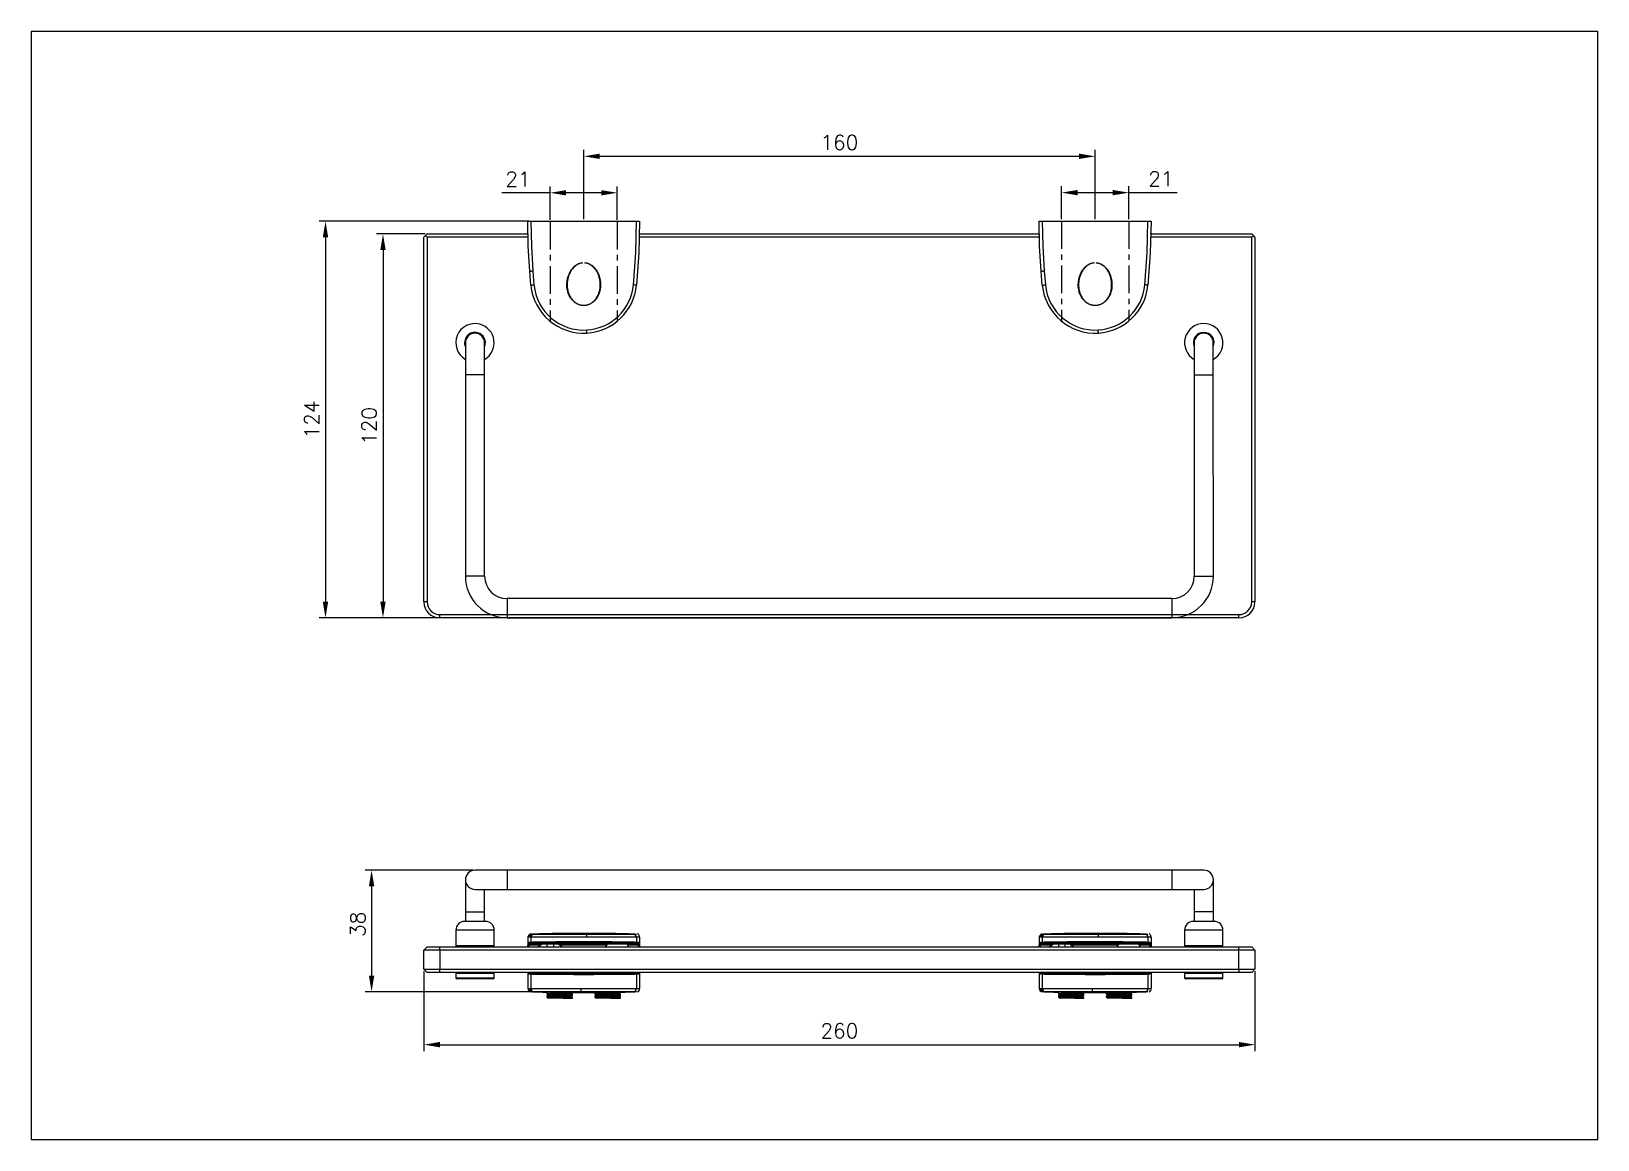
# Model space of a CAD drawing. Extents: x -108 to 382, y -50 to 296.
import ezdxf

# ---------------------------------------------------------------- set-up
doc = ezdxf.new("R2010")
doc.units = 0
doc.header["$LTSCALE"] = 23.1
doc.header["$MEASUREMENT"] = 0
doc.linetypes.add('CENTER', pattern=[0.6, 0.375, -0.075, 0.075, -0.075])
doc.layers.get('0').update_dxf_attribs({"linetype": 'CONTINUOUS'})
doc.layers.get('Defpoints').update_dxf_attribs({"linetype": 'CONTINUOUS'})
doc.styles.get("Standard").update_dxf_attribs({"font": 'txt.shx', "bigfont": 'whgtxt.shx'})
doc.dimstyles.get("Standard").update_dxf_attribs({"dimtxt": 2.5, "dimasz": 0.18, "dimexe": 0.18, "dimexo": 0.0625, "dimgap": 0.09, "dimtad": 0, "dimtih": 1, "dimtoh": 1, "dimdec": 4, "dimzin": 0, "dimdsep": 46, "dimtxsty": 'Standard', "dimcen": 0.09, "dimadec": 0, "dimazin": 0, "dimtp": 0.001, "dimtm": 0.001, "dimtfac": 1, "dimtdec": 4, "dimtofl": 0, "dimtmove": 0, "dimatfit": 0, "dimfxl": 0, "dimtolj": 1, "dimtzin": 0, "dimarcsym": 0})

msp = doc.modelspace()

# ---------------------------------------------------------------- blocks, each defined once
blk = doc.blocks.new('*D23')
at = {"color": 2, "lineweight": -2, "transparency": 16777216}
for p, q in [((54.33, 245.77), (39.19, 245.77)), ((54.33, 237.34), (54.33, 247.77)), ((70.33, 245.77), (59.33, 245.77)), ((75.33, 237.34), (75.33, 247.77))]:
    blk.add_line(p, q, dxfattribs=at)
at = {"color": 2, "transparency": 16777216}
for points in [[(59.33, 246.6), (59.33, 244.94), (54.33, 245.77)], [(70.33, 246.6), (70.33, 244.94), (75.33, 245.77)]]:
    blk.add_solid(points, dxfattribs=at)
at = {"layer": 'Defpoints', "color": 0, "transparency": 16777216}
for p in [(75.33, 245.77), (54.33, 236.74), (75.33, 236.74)]:
    blk.add_point(p, dxfattribs=at)
at = {"color": 2, "transparency": 16777216, "insert": (44.26, 250.07), "char_height": 4.6, "attachment_point": 5}
blk.add_mtext('\\A1;21', dxfattribs=at)
blk = doc.blocks.new('*D24')
at = {"color": 2, "lineweight": -2, "transparency": 16777216}
for p, q in [((14.83, 2.39), (14.83, -22.56)), ((274.83, 2.39), (274.83, -22.56)), ((19.83, -20.56), (269.83, -20.56))]:
    blk.add_line(p, q, dxfattribs=at)
at = {"color": 2, "transparency": 16777216}
for points in [[(19.83, -19.72), (19.83, -21.39), (14.83, -20.56)], [(269.83, -19.72), (269.83, -21.39), (274.83, -20.56)]]:
    blk.add_solid(points, dxfattribs=at)
at = {"layer": 'Defpoints', "color": 0, "transparency": 16777216}
for p in [(14.83, 2.99), (274.83, 2.99), (274.83, -20.56)]:
    blk.add_point(p, dxfattribs=at)
at = {"color": 2, "transparency": 16777216, "insert": (144.83, -16.26), "char_height": 4.6, "attachment_point": 5}
blk.add_mtext('\\A1;260', dxfattribs=at)
blk = doc.blocks.new('*D25')
at = {"color": 2, "lineweight": -2, "transparency": 16777216}
for p, q in [((47.7, 236.89), (-17.96, 236.89)), ((-15.96, 231.89), (-15.96, 117.89)), ((24.23, 112.89), (-17.96, 112.89))]:
    blk.add_line(p, q, dxfattribs=at)
at = {"color": 2, "transparency": 16777216}
for points in [[(-16.8, 231.89), (-15.13, 231.89), (-15.96, 236.89)], [(-16.8, 117.89), (-15.13, 117.89), (-15.96, 112.89)]]:
    blk.add_solid(points, dxfattribs=at)
at = {"layer": 'Defpoints', "color": 0, "transparency": 16777216}
for p in [(48.3, 236.89), (-15.96, 112.89), (24.83, 112.89)]:
    blk.add_point(p, dxfattribs=at)
at = {"color": 2, "transparency": 16777216, "insert": (-20.26, 174.89), "char_height": 4.6, "attachment_point": 5, "rotation": 90}
blk.add_mtext('\\A1;124', dxfattribs=at)
blk = doc.blocks.new('*D26')
at = {"color": 2, "lineweight": -2, "transparency": 16777216}
for p, q in [((15.23, 232.89), (0.03, 232.89)), ((2.03, 227.89), (2.03, 117.89)), ((24.23, 112.89), (0.03, 112.89))]:
    blk.add_line(p, q, dxfattribs=at)
at = {"color": 2, "transparency": 16777216}
for points in [[(1.19, 227.89), (2.86, 227.89), (2.03, 232.89)], [(1.19, 117.89), (2.86, 117.89), (2.03, 112.89)]]:
    blk.add_solid(points, dxfattribs=at)
at = {"layer": 'Defpoints', "color": 0, "transparency": 16777216}
for p in [(15.83, 232.89), (2.03, 112.89), (24.83, 112.89)]:
    blk.add_point(p, dxfattribs=at)
at = {"color": 2, "transparency": 16777216, "insert": (-2.27, 172.89), "char_height": 4.6, "attachment_point": 5, "rotation": 90}
blk.add_mtext('\\A1;120', dxfattribs=at)
blk = doc.blocks.new('*D27')
at = {"color": 2, "lineweight": -2, "transparency": 16777216}
for p, q in [((30.23, 33.99), (-3.55, 33.99)), ((-1.55, 28.99), (-1.55, 0.97)), ((47.85, -4.03), (-3.55, -4.03))]:
    blk.add_line(p, q, dxfattribs=at)
at = {"color": 2, "transparency": 16777216}
for points in [[(-2.38, 28.99), (-0.71, 28.99), (-1.55, 33.99)], [(-2.38, 0.97), (-0.71, 0.97), (-1.55, -4.03)]]:
    blk.add_solid(points, dxfattribs=at)
at = {"layer": 'Defpoints', "color": 0, "transparency": 16777216}
for p in [(30.83, 33.99), (-1.55, -4.03), (48.45, -4.03)]:
    blk.add_point(p, dxfattribs=at)
at = {"color": 2, "transparency": 16777216, "insert": (-5.85, 17.07), "char_height": 4.6, "attachment_point": 5, "rotation": 90}
blk.add_mtext('\\A1;38', dxfattribs=at)
blk = doc.blocks.new('*D28')
at = {"color": 2, "lineweight": -2, "transparency": 16777216}
for p, q in [((214.33, 237.49), (214.33, 247.82)), ((219.33, 245.82), (230.33, 245.82)), ((235.33, 237.49), (235.33, 247.82)), ((235.33, 245.82), (250.46, 245.82))]:
    blk.add_line(p, q, dxfattribs=at)
at = {"color": 2, "transparency": 16777216}
for points in [[(219.33, 246.65), (219.33, 244.98), (214.33, 245.82)], [(230.33, 246.65), (230.33, 244.98), (235.33, 245.82)]]:
    blk.add_solid(points, dxfattribs=at)
at = {"layer": 'Defpoints', "color": 0, "transparency": 16777216}
for p in [(235.33, 245.82), (214.33, 236.89), (235.33, 236.89)]:
    blk.add_point(p, dxfattribs=at)
at = {"color": 2, "transparency": 16777216, "insert": (245.39, 250.12), "char_height": 4.6, "attachment_point": 5}
blk.add_mtext('\\A1;21', dxfattribs=at)
blk = doc.blocks.new('*D29')
at = {"color": 2, "lineweight": -2, "transparency": 16777216}
for p, q in [((64.83, 237.49), (64.83, 259.18)), ((69.83, 257.18), (219.83, 257.18)), ((224.83, 237.49), (224.83, 259.18))]:
    blk.add_line(p, q, dxfattribs=at)
at = {"color": 2, "transparency": 16777216}
for points in [[(69.83, 258.01), (69.83, 256.35), (64.83, 257.18)], [(219.83, 258.01), (219.83, 256.35), (224.83, 257.18)]]:
    blk.add_solid(points, dxfattribs=at)
at = {"layer": 'Defpoints', "color": 0, "transparency": 16777216}
for p in [(224.83, 257.18), (64.83, 236.89), (224.83, 236.89)]:
    blk.add_point(p, dxfattribs=at)
at = {"color": 2, "transparency": 16777216, "insert": (144.83, 261.48), "char_height": 4.6, "attachment_point": 5}
blk.add_mtext('\\A1;160', dxfattribs=at)
blk = doc.blocks.new('A$C799D01EE')
at = {"color": 7, "linetype": 'Continuous', "lineweight": 15}
for points, knots in [([(12.97, 0.36), (13.01, 0.75), (13.1, 1.12), (13.31, 1.66), (13.39, 1.84), (13.58, 2.18), (13.68, 2.34), (14.02, 2.81), (14.28, 3.1), (14.85, 3.62), (15.16, 3.85), (15.81, 4.26), (16.16, 4.44), (16.87, 4.74), (17.23, 4.86), (17.97, 5.06), (18.35, 5.14), (19.12, 5.24), (19.5, 5.27), (20.27, 5.27), (20.65, 5.25), (21.42, 5.14), (21.8, 5.06), (22.53, 4.84), (22.89, 4.7), (23.59, 4.36), (23.92, 4.16), (24.38, 3.82), (24.53, 3.7), (24.82, 3.44), (24.96, 3.31), (25.36, 2.88), (25.58, 2.57), (25.87, 2.07), (25.96, 1.89), (26.11, 1.53), (26.17, 1.35), (26.27, 0.98), (26.31, 0.79), (26.37, 0.41), (26.38, 0.21), (26.38, -0.37), (26.33, -0.75), (26.13, -1.5), (25.99, -1.86), (25.7, -2.37), (25.6, -2.53), (25.37, -2.85), (25.25, -3), (24.86, -3.42), (24.57, -3.69), (23.94, -4.15), (23.61, -4.35), (22.92, -4.69), (22.56, -4.83), (21.82, -5.05), (21.44, -5.14), (20.67, -5.25), (20.29, -5.27), (19.52, -5.27), (19.13, -5.24), (18.36, -5.14), (17.98, -5.06), (17.24, -4.87), (16.88, -4.74), (16.17, -4.44), (15.83, -4.27), (15.17, -3.86), (14.86, -3.63), (14.29, -3.11), (14.02, -2.82), (13.57, -2.19), (13.38, -1.85), (13.1, -1.12), (13.01, -0.75), (12.97, -0.36)], [0, 0, 0, 0, 0.03125, 0.03125, 0.046875, 0.046875, 0.0625, 0.0625, 0.09375, 0.09375, 0.125, 0.125, 0.15625, 0.15625, 0.1875, 0.1875, 0.21875, 0.21875, 0.25, 0.25, 0.28125, 0.28125, 0.3125, 0.3125, 0.34375, 0.34375, 0.375, 0.375, 0.390625, 0.390625, 0.40625, 0.40625, 0.4375, 0.4375, 0.453125, 0.453125, 0.46875, 0.46875, 0.484375, 0.484375, 0.5, 0.5, 0.53125, 0.53125, 0.5625, 0.5625, 0.578125, 0.578125, 0.59375, 0.59375, 0.625, 0.625, 0.65625, 0.65625, 0.6875, 0.6875, 0.71875, 0.71875, 0.75, 0.75, 0.78125, 0.78125, 0.8125, 0.8125, 0.84375, 0.84375, 0.875, 0.875, 0.90625, 0.90625, 0.9375, 0.9375, 0.96875, 0.96875, 1, 1, 1, 1]), ([(13.04, -0.35), (13.08, -0.74), (13.17, -1.11), (13.45, -1.82), (13.64, -2.16), (14.09, -2.77), (14.35, -3.06), (14.91, -3.57), (15.22, -3.79), (15.87, -4.19), (16.21, -4.37), (16.91, -4.66), (17.27, -4.78), (18, -4.97), (18.38, -5.05), (19.13, -5.15), (19.51, -5.17), (20.27, -5.18), (20.65, -5.15), (21.41, -5.05), (21.78, -4.97), (22.51, -4.75), (22.87, -4.61), (23.55, -4.28), (23.88, -4.08), (24.5, -3.63), (24.79, -3.37), (25.17, -2.95), (25.29, -2.81), (25.52, -2.5), (25.62, -2.34), (25.91, -1.84), (26.05, -1.49), (26.25, -0.74), (26.3, -0.37), (26.3, 0.2), (26.29, 0.4), (26.24, 0.78), (26.2, 0.96), (26.04, 1.51), (25.89, 1.87), (25.51, 2.53), (25.28, 2.83), (24.89, 3.26), (24.76, 3.39), (24.47, 3.64), (24.32, 3.76), (23.86, 4.09), (23.53, 4.29), (22.84, 4.62), (22.49, 4.76), (21.76, 4.97), (21.39, 5.05), (20.64, 5.16), (20.26, 5.18), (19.5, 5.17), (19.12, 5.15), (18.37, 5.05), (17.99, 4.97), (17.26, 4.78), (16.9, 4.65), (16.2, 4.36), (15.86, 4.19), (15.21, 3.79), (14.91, 3.56), (14.34, 3.05), (14.08, 2.77), (13.75, 2.31), (13.64, 2.15), (13.46, 1.81), (13.38, 1.64), (13.17, 1.1), (13.08, 0.74), (13.04, 0.35)], [0, 0, 0, 0, 0.03125, 0.03125, 0.0625, 0.0625, 0.09375, 0.09375, 0.125, 0.125, 0.15625, 0.15625, 0.1875, 0.1875, 0.21875, 0.21875, 0.25, 0.25, 0.28125, 0.28125, 0.3125, 0.3125, 0.34375, 0.34375, 0.375, 0.375, 0.40625, 0.40625, 0.421875, 0.421875, 0.4375, 0.4375, 0.46875, 0.46875, 0.5, 0.5, 0.515625, 0.515625, 0.53125, 0.53125, 0.5625, 0.5625, 0.59375, 0.59375, 0.609375, 0.609375, 0.625, 0.625, 0.65625, 0.65625, 0.6875, 0.6875, 0.71875, 0.71875, 0.75, 0.75, 0.78125, 0.78125, 0.8125, 0.8125, 0.84375, 0.84375, 0.875, 0.875, 0.90625, 0.90625, 0.9375, 0.9375, 0.953125, 0.953125, 0.96875, 0.96875, 1, 1, 1, 1])]:
    blk.add_open_spline(points, degree=3, knots=knots, dxfattribs=at)

# ---------------------------------------------------------------- dimensions: what is measured, and where the dimension line sits
for base, p1, p2, override, picture, middle in [((224.825, 257.181), (64.825, 236.889), (224.825, 236.889), {"dimscale": 2, "dimtxt": 2.3, "dimasz": 2.5, "dimexe": 1, "dimexo": 0.3, "dimgap": 1, "dimtad": 1, "dimtih": 0, "dimtoh": 0, "dimdec": 0, "dimcen": 0, "dimclrd": 2, "dimclre": 2, "dimclrt": 2, "dimtp": 0.1, "dimtm": 0, "dimtfac": 0.5, "dimtdec": 2, "dimatfit": 3}, '*D29', (144.825, 261.481)), ((274.825, -20.556), (14.825, 2.994), (274.825, 2.994), {"dimscale": 2, "dimtxt": 2.3, "dimasz": 2.5, "dimexe": 1, "dimexo": 0.3, "dimgap": 1, "dimtad": 1, "dimtih": 0, "dimtoh": 0, "dimdec": 2, "dimlfac": 1, "dimzin": 8, "dimcen": 0, "dimclrd": 2, "dimclre": 2, "dimclrt": 2, "dimtp": 0.1, "dimtm": 0, "dimtfac": 0.5, "dimtdec": 2, "dimtofl": 1, "dimatfit": 3}, '*D24', (144.825, -16.256))]:
    dim = msp.add_linear_dim(base=base, p1=p1, p2=p2, dimstyle='Standard', override=override)
    dim.commit()
    dim.dimension.update_dxf_attribs({"geometry": picture, "text_midpoint": middle})
for base, p1, p2, picture, middle in [((75.325, 245.768), (54.325, 236.739), (75.325, 236.739), '*D23', (44.259, 245.768)), ((235.325, 245.817), (214.325, 236.889), (235.325, 236.889), '*D28', (245.392, 245.817))]:
    dim = msp.add_linear_dim(base=base, p1=p1, p2=p2, dimstyle='Standard', override={"dimscale": 2, "dimtxt": 2.3, "dimasz": 2.5, "dimexe": 1, "dimexo": 0.3, "dimgap": 1, "dimtad": 1, "dimtih": 0, "dimtoh": 0, "dimdec": 2, "dimlfac": 1, "dimzin": 8, "dimcen": 0, "dimclrd": 2, "dimclre": 2, "dimclrt": 2, "dimtp": 0.1, "dimtm": 0, "dimtfac": 0.5, "dimtdec": 2, "dimtofl": 1, "dimatfit": 3})
    dim.commit()
    dim.dimension.update_dxf_attribs({"geometry": picture, "text_midpoint": middle, "dimtype": 160})
for base, p1, picture, middle in [((-15.962, 112.889), (48.298, 236.889), '*D25', (-20.262, 174.889)), ((2.026, 112.889), (15.825, 232.889), '*D26', (-2.274, 172.889))]:
    dim = msp.add_linear_dim(base=base, p1=p1, p2=(24.825, 112.889), angle=90, dimstyle='Standard', override={"dimscale": 2, "dimtxt": 2.3, "dimasz": 2.5, "dimexe": 1, "dimexo": 0.3, "dimgap": 1, "dimtad": 1, "dimtih": 0, "dimtoh": 0, "dimdec": 2, "dimlfac": 1, "dimzin": 8, "dimcen": 0, "dimclrd": 2, "dimclre": 2, "dimclrt": 2, "dimtp": 0.1, "dimtm": 0, "dimtfac": 0.5, "dimtdec": 2, "dimtofl": 1, "dimatfit": 3})
    dim.commit()
    dim.dimension.update_dxf_attribs({"geometry": picture, "text_midpoint": middle})
dim = msp.add_linear_dim(base=(-1.547, -4.034), p1=(30.825, 33.994), p2=(48.445, -4.034), angle=90, dimstyle='Standard', override={"dimscale": 2, "dimtxt": 2.3, "dimasz": 2.5, "dimexe": 1, "dimexo": 0.3, "dimgap": 1, "dimtad": 1, "dimtih": 0, "dimtoh": 0, "dimdec": 1, "dimlfac": 1, "dimzin": 8, "dimcen": 0, "dimclrd": 2, "dimclre": 2, "dimclrt": 2, "dimtp": 0.1, "dimtm": 0, "dimtfac": 0.5, "dimtdec": 2, "dimatfit": 3})
dim.commit()
dim.dimension.update_dxf_attribs({"geometry": '*D27', "text_midpoint": (-1.547, 17.071), "dimtype": 160})

# ---------------------------------------------------------------- linework, layer by layer
at = {"color": 7, "linetype": 'Continuous', "lineweight": 15}
for p, q in [((47.325, 236.889), (48.298, 236.889)), ((81.353, 236.889), (82.325, 236.889)), ((207.325, 236.889), (208.298, 236.889)), ((241.353, 236.889), (242.325, 236.889)), ((15.325, 232.389), (14.825, 231.889)), ((14.825, 117.889), (14.825, 231.889)), ((15.825, 232.889), (15.325, 232.389)), ((15.825, 232.889), (47.401, 232.889)), ((82.23, 232.889), (207.401, 232.889)), ((242.23, 232.889), (273.825, 232.889)), ((274.325, 232.389), (273.825, 232.889)), ((274.825, 231.889), (274.325, 232.389)), ((274.825, 231.889), (274.825, 117.889)), ((48.296, 216.889), (47.916, 221.281)), ((208.296, 216.889), (207.916, 221.281)), ((27.802, 198.889), (27.802, 188.889)), ((33.802, 188.889), (33.802, 198.889)), ((255.802, 198.889), (255.802, 188.889)), ((261.802, 188.889), (261.802, 198.889)), ((27.802, 188.889), (27.825, 125.889)), ((33.825, 125.889), (33.802, 188.889)), ((255.802, 188.889), (255.825, 125.889)), ((261.825, 125.889), (261.802, 188.889)), ((248.825, 118.889), (40.825, 118.889)), ((269.825, 112.889), (19.825, 112.889)), ((40.825, 112.889), (248.825, 112.889)), ((27.825, 30.994), (27.825, 20.994)), ((40.825, 33.994), (30.825, 33.994)), ((248.825, 33.994), (40.825, 33.994)), ((258.825, 33.994), (248.825, 33.994)), ((261.825, 20.994), (261.825, 30.994)), ((30.825, 27.994), (40.825, 27.994)), ((33.825, 20.994), (33.825, 27.994)), ((40.825, 27.994), (248.825, 27.994)), ((248.825, 27.994), (258.825, 27.994)), ((255.825, 27.994), (255.825, 20.994)), ((27.825, 20.994), (27.825, 17.994)), ((30.825, 20.994), (33.825, 20.994)), ((33.825, 17.994), (33.825, 20.994)), ((255.825, 20.994), (255.825, 17.994)), ((261.825, 17.994), (261.825, 20.994)), ((24.825, 15.244), (24.825, 10.494)), ((34.075, 17.994), (27.575, 17.994)), ((36.825, 10.494), (36.825, 15.244)), ((252.825, 15.244), (252.825, 10.494)), ((262.075, 17.994), (255.575, 17.994)), ((264.825, 10.494), (264.825, 15.244)), ((15.825, 9.994), (14.825, 8.994)), ((15.825, 9.994), (19.825, 9.994)), ((19.825, 9.994), (269.825, 9.994)), ((47.325, 13.022), (47.325, 9.994)), ((47.659, 10.498), (47.659, 9.994)), ((47.674, 10.998), (51.778, 10.998)), ((48.885, 14.022), (49.042, 14.022)), ((53.325, 10.996), (55.325, 10.996)), ((56.873, 10.998), (71.765, 10.998)), ((78.886, 10.998), (81.977, 10.998)), ((80.388, 14.022), (80.573, 14.022)), ((81.992, 9.994), (81.992, 10.498)), ((82.325, 13.022), (82.325, 9.994)), ((207.325, 13.022), (207.325, 9.994)), ((207.659, 10.498), (207.659, 9.994)), ((207.674, 10.998), (211.778, 10.998)), ((208.885, 14.022), (209.042, 14.022)), ((209.042, 14.022), (209.263, 14.022)), ((213.325, 10.996), (215.325, 10.996)), ((216.873, 10.998), (231.765, 10.998)), ((238.886, 10.998), (241.977, 10.998)), ((240.388, 14.022), (240.573, 14.022)), ((241.992, 9.994), (241.992, 10.498)), ((242.325, 13.022), (242.325, 9.994)), ((269.825, 9.994), (273.825, 9.994)), ((274.825, 8.994), (273.825, 9.994)), ((14.825, 2.994), (14.825, 8.994)), ((274.825, 8.994), (274.825, 2.994)), ((15.825, 1.994), (14.825, 2.994)), ((19.825, 1.994), (15.825, 1.994)), ((269.825, 1.994), (19.825, 1.994)), ((24.825, 1.694), (24.825, 0.294)), ((36.825, 0.294), (36.825, 1.694)), ((47.325, 1.994), (47.325, -3.034)), ((51.778, 1.989), (47.674, 1.989)), ((82.325, 1.994), (82.325, -3.034)), ((207.325, 1.994), (207.325, -3.034)), ((242.325, 1.994), (242.325, -3.034)), ((252.825, 1.694), (252.825, 0.294)), ((264.825, 0.294), (264.825, 1.694)), ((273.825, 1.994), (269.825, 1.994)), ((274.825, 2.994), (273.825, 1.994)), ((36.525, -0.006), (25.125, -0.006)), ((49.044, -4.034), (48.885, -4.034)), ((49.263, -4.035), (49.044, -4.034)), ((80.027, -4.049), (80.07, -4.049)), ((80.572, -4.035), (80.388, -4.035)), ((209.044, -4.034), (208.885, -4.034)), ((209.263, -4.035), (209.044, -4.034)), ((240.572, -4.035), (240.388, -4.035)), ((264.525, -0.006), (253.125, -0.006))]:
    msp.add_line(p, q, dxfattribs=at)
at = {"color": 1, "linetype": 'CENTER'}
for p, q in [((54.325, 236.739), (54.325, 205.63)), ((75.325, 236.739), (75.325, 205.63)), ((214.325, 236.889), (214.325, 205.78)), ((235.325, 236.889), (235.325, 205.78))]:
    msp.add_line(p, q, dxfattribs=at)
at = {"color": 2, "linetype": 'Continuous', "lineweight": 15}
for p, q in [((15.825, 231.889), (15.325, 232.389)), ((47.42, 231.889), (15.825, 231.889)), ((15.825, 231.889), (15.825, 117.889)), ((207.42, 231.889), (82.206, 231.889)), ((273.825, 231.889), (242.206, 231.889)), ((273.825, 231.889), (274.325, 232.389)), ((273.825, 117.889), (273.825, 231.889)), ((48.885, 221.354), (49.263, 216.983)), ((208.885, 221.354), (209.263, 216.983)), ((33.802, 188.889), (27.802, 188.889)), ((255.802, 188.889), (261.802, 188.889)), ((33.825, 125.889), (27.825, 125.889)), ((255.825, 125.889), (261.825, 125.889)), ((15.825, 117.889), (14.825, 117.889)), ((40.825, 118.889), (40.825, 112.889)), ((248.825, 118.889), (248.825, 112.889)), ((274.825, 117.889), (273.825, 117.889)), ((19.825, 113.889), (269.825, 113.889)), ((19.825, 112.889), (19.825, 113.889)), ((269.825, 112.889), (269.825, 113.889)), ((40.825, 33.994), (40.825, 27.994)), ((248.825, 33.994), (248.825, 27.994)), ((27.825, 20.994), (30.825, 20.994)), ((258.825, 20.994), (255.825, 20.994)), ((261.825, 20.994), (258.825, 20.994)), ((36.825, 15.244), (24.825, 15.244)), ((264.825, 15.244), (252.825, 15.244)), ((19.825, 8.994), (19.825, 9.994)), ((24.825, 10.494), (36.825, 10.494)), ((47.659, 10.498), (47.359, 10.498)), ((47.359, 9.994), (47.359, 10.498)), ((51.272, 10.498), (47.659, 10.498)), ((48.296, 13.023), (47.916, 13.022)), ((48.296, 13.023), (48.296, 11.433)), ((49.042, 14.022), (49.263, 14.022)), ((53.325, 10.849), (53.325, 10.996)), ((55.325, 10.849), (53.325, 10.849)), ((53.325, 10.849), (53.325, 9.994)), ((55.325, 10.849), (55.325, 10.996)), ((55.325, 10.849), (55.325, 9.994)), ((71.975, 10.498), (57.379, 10.498)), ((81.992, 10.498), (78.676, 10.498)), ((81.355, 13.023), (81.355, 11.433)), ((82.292, 10.498), (81.992, 10.498)), ((82.292, 10.498), (82.292, 9.994)), ((207.659, 10.498), (207.359, 10.498)), ((207.359, 9.994), (207.359, 10.498)), ((211.272, 10.498), (207.659, 10.498)), ((208.296, 13.023), (207.916, 13.022)), ((208.296, 13.023), (208.296, 11.433)), ((213.325, 10.849), (213.325, 10.996)), ((215.325, 10.849), (213.325, 10.849)), ((213.325, 10.849), (213.325, 9.994)), ((215.325, 10.849), (215.325, 10.996)), ((215.325, 10.849), (215.325, 9.994)), ((231.975, 10.498), (217.379, 10.498)), ((241.992, 10.498), (238.676, 10.498)), ((241.355, 13.023), (241.355, 11.433)), ((242.292, 10.498), (241.992, 10.498)), ((242.292, 10.498), (242.292, 9.994)), ((252.825, 10.494), (264.825, 10.494)), ((269.825, 8.994), (269.825, 9.994)), ((19.825, 8.994), (14.825, 8.994)), ((269.825, 8.994), (19.825, 8.994)), ((19.825, 8.994), (19.825, 2.994)), ((269.825, 2.994), (269.825, 8.994)), ((274.825, 8.994), (269.825, 8.994)), ((14.825, 2.994), (19.825, 2.994)), ((19.825, 1.994), (19.825, 2.994)), ((19.825, 2.994), (269.825, 2.994)), ((30.825, 1.694), (24.825, 1.694)), ((24.825, 0.294), (36.825, 0.294)), ((36.825, 1.694), (30.825, 1.694)), ((48.296, 1.554), (48.296, -3.035)), ((53.325, 1.992), (53.325, 1.994)), ((53.825, 1.992), (53.325, 1.992)), ((53.825, 1.994), (53.825, 1.811)), ((60.825, 1.811), (60.825, 1.994)), ((68.825, 1.989), (60.825, 1.989)), ((68.825, 1.994), (68.825, 1.811)), ((75.825, 1.811), (75.825, 1.994)), ((81.977, 1.989), (78.886, 1.989)), ((81.355, 1.554), (81.355, -3.035)), ((211.778, 1.989), (207.674, 1.989)), ((208.296, 1.554), (208.296, -3.035)), ((213.325, 1.992), (213.325, 1.994)), ((213.825, 1.992), (213.325, 1.992)), ((213.825, 1.994), (213.825, 1.811)), ((220.825, 1.811), (220.825, 1.994)), ((228.825, 1.989), (220.825, 1.989)), ((228.825, 1.994), (228.825, 1.811)), ((235.825, 1.811), (235.825, 1.994)), ((241.977, 1.989), (238.886, 1.989)), ((241.355, 1.554), (241.355, -3.035)), ((258.825, 1.694), (252.825, 1.694)), ((252.825, 0.294), (264.825, 0.294)), ((264.825, 1.694), (258.825, 1.694)), ((269.825, 2.994), (269.825, 1.994)), ((269.825, 2.994), (274.825, 2.994)), ((47.916, -3.035), (48.296, -3.035)), ((48.852, -4.048), (48.932, -4.044)), ((49.044, -4.034), (49.582, -4.047)), ((49.582, -4.049), (49.624, -4.049)), ((53.407, -4.136), (50.353, -4.086)), ((52.277, -4.114), (53.017, -4.131)), ((53.017, -4.131), (53.738, -4.144)), ((53.325, -4.299), (53.325, -4.713)), ((61.325, -5.213), (61.325, -4.799)), ((67.451, -4.248), (62.204, -4.237)), ((67.44, -4.251), (68.346, -4.245)), ((68.325, -4.299), (68.325, -4.713)), ((76.325, -5.213), (76.325, -4.799)), ((79.298, -4.086), (76.849, -4.121)), ((80.07, -4.046), (80.844, -4.028)), ((207.916, -3.035), (208.296, -3.035)), ((208.852, -4.048), (208.932, -4.044)), ((209.044, -4.034), (209.582, -4.047)), ((209.582, -4.049), (209.624, -4.049)), ((213.336, -4.135), (210.353, -4.086)), ((212.277, -4.114), (213.017, -4.131)), ((213.017, -4.131), (213.336, -4.137)), ((213.325, -4.299), (213.325, -4.713)), ((221.325, -5.213), (221.325, -4.799)), ((227.451, -4.248), (222.204, -4.237)), ((227.44, -4.251), (228.346, -4.245)), ((228.325, -4.299), (228.325, -4.713)), ((236.325, -5.213), (236.325, -4.799)), ((239.298, -4.086), (236.849, -4.121)), ((240.027, -4.049), (240.07, -4.049)), ((240.07, -4.046), (240.844, -4.028)), ((53.325, -5.299), (53.325, -5.713)), ((58.35, -6.006), (53.823, -6.006)), ((58.35, -6.006), (61.325, -6.006)), ((61.325, -6.006), (61.325, -5.799)), ((68.325, -5.299), (68.325, -5.713)), ((73.35, -6.006), (68.823, -6.006)), ((73.35, -6.006), (76.325, -6.006)), ((76.325, -6.006), (76.325, -5.799)), ((213.325, -5.299), (213.325, -5.713)), ((218.35, -6.006), (213.823, -6.006)), ((218.35, -6.006), (221.325, -6.006)), ((221.325, -6.006), (221.325, -5.799)), ((228.325, -5.299), (228.325, -5.713)), ((233.35, -6.006), (228.823, -6.006)), ((233.35, -6.006), (236.325, -6.006)), ((236.325, -6.006), (236.325, -5.799))]:
    msp.add_line(p, q, dxfattribs=at)
msp.add_lwpolyline([(-107.996, -50.256), (382.054, -50.256), (382.054, 296.244), (-107.996, 296.244)], close=True)
at = {"color": 7, "linetype": 'Continuous', "lineweight": 15, "flags": 128}
for points in [[(47.916, 221.281), (47.473, 229.079), (47.325, 236.889)], [(82.325, 236.889), (82.089, 226.999), (81.355, 216.889)], [(207.916, 221.281), (207.473, 229.079), (207.325, 236.889)], [(242.325, 236.889), (242.089, 226.999), (241.355, 216.889)], [(47.364, 232.889), (47.361, 233.066), (47.359, 233.166), (47.359, 233.184)], [(207.364, 232.889), (207.361, 233.066), (207.359, 233.166), (207.359, 233.184)], [(48.298, 14.021), (48.445, 14.021), (48.885, 14.022)], [(51.714, 10.829), (51.736, 10.935), (51.764, 10.991), (51.777, 10.998), (51.778, 10.998)], [(51.778, 10.998), (51.784, 10.998), (53.325, 10.996)], [(55.325, 10.996), (56.498, 10.997), (56.873, 10.998)], [(56.937, 10.829), (56.914, 10.935), (56.887, 10.991), (56.874, 10.998), (56.873, 10.998)], [(71.765, 10.998), (72.02, 10.948), (72.082, 10.902), (72.12, 10.833), (72.124, 10.765), (72.104, 10.691), (72.044, 10.584), (71.975, 10.498)], [(78.676, 10.498), (78.584, 10.619), (78.539, 10.714), (78.525, 10.789), (78.539, 10.856), (78.585, 10.917), (78.694, 10.973), (78.886, 10.998)], [(80.923, 14.022), (81.117, 14.021), (81.353, 14.021)], [(208.298, 14.021), (208.445, 14.021), (208.885, 14.022)], [(211.714, 10.829), (211.736, 10.935), (211.764, 10.991), (211.777, 10.998), (211.778, 10.998)], [(211.778, 10.998), (211.784, 10.998), (213.325, 10.996)], [(215.325, 10.996), (216.498, 10.997), (216.873, 10.998)], [(216.937, 10.829), (216.914, 10.935), (216.887, 10.991), (216.874, 10.998), (216.873, 10.998)], [(231.765, 10.998), (232.02, 10.948), (232.082, 10.902), (232.12, 10.833), (232.124, 10.765), (232.104, 10.691), (232.044, 10.584), (231.975, 10.498)], [(238.676, 10.498), (238.584, 10.619), (238.539, 10.714), (238.525, 10.789), (238.539, 10.856), (238.585, 10.917), (238.694, 10.973), (238.886, 10.998)], [(240.923, 14.022), (241.117, 14.021), (241.353, 14.021)], [(48.885, -4.034), (48.445, -4.034), (48.298, -4.034)], [(63.939, -4.038), (62.755, -4.038), (60.182, -4.038), (57.741, -4.038), (55.501, -4.038), (53.525, -4.037), (51.872, -4.037), (50.585, -4.036), (49.721, -4.035), (49.263, -4.035)], [(80.388, -4.035), (80.067, -4.035), (79.264, -4.036), (78.053, -4.037), (76.464, -4.037), (74.547, -4.038), (72.352, -4.038), (69.944, -4.038), (66.27, -4.038), (65.338, -4.037), (64.405, -4.037), (63.939, -4.038)], [(81.353, -4.034), (81.117, -4.034), (80.922, -4.034)], [(208.885, -4.034), (208.445, -4.034), (208.298, -4.034)], [(223.939, -4.038), (222.755, -4.038), (220.182, -4.038), (217.741, -4.038), (215.501, -4.038), (213.525, -4.037), (211.872, -4.037), (210.585, -4.036), (209.721, -4.035), (209.263, -4.035)], [(240.388, -4.035), (240.067, -4.035), (239.264, -4.036), (238.053, -4.037), (236.464, -4.037), (234.547, -4.038), (232.352, -4.038), (229.944, -4.038), (226.27, -4.038), (225.338, -4.037), (224.405, -4.037), (223.939, -4.038)], [(241.353, -4.034), (241.117, -4.034), (240.922, -4.034)]]:
    msp.add_lwpolyline(points, dxfattribs=at)
at = {"color": 2, "linetype": 'Continuous', "lineweight": 15, "flags": 128}
for points in [[(48.298, 236.889), (48.445, 229.116), (48.885, 221.354)], [(80.388, 216.983), (81.117, 227.045), (81.353, 236.889)], [(208.298, 236.889), (208.445, 229.116), (208.885, 221.354)], [(240.388, 216.983), (241.117, 227.045), (241.353, 236.889)], [(47.916, 221.281), (47.934, 221.282), (47.989, 221.286), (48.078, 221.293), (48.198, 221.302), (48.345, 221.313), (48.512, 221.326), (48.695, 221.34), (48.885, 221.354)], [(207.916, 221.281), (207.934, 221.282), (207.989, 221.286), (208.078, 221.293), (208.198, 221.302), (208.345, 221.313), (208.512, 221.326), (208.695, 221.34), (208.885, 221.354)], [(48.296, 216.889), (48.314, 216.891), (48.369, 216.896), (48.458, 216.905), (48.577, 216.917), (48.723, 216.931), (48.891, 216.947), (49.073, 216.965), (49.263, 216.983)], [(81.355, 216.889), (81.337, 216.891), (81.282, 216.896), (81.193, 216.905), (81.074, 216.917), (80.928, 216.931), (80.76, 216.947), (80.578, 216.965), (80.388, 216.983)], [(208.296, 216.889), (208.314, 216.891), (208.369, 216.896), (208.458, 216.905), (208.577, 216.917), (208.723, 216.931), (208.891, 216.947), (209.073, 216.965), (209.263, 216.983)], [(241.355, 216.889), (241.337, 216.891), (241.282, 216.896), (241.193, 216.905), (241.074, 216.917), (240.928, 216.931), (240.76, 216.947), (240.578, 216.965), (240.388, 216.983)], [(65.853, 201.921), (65.852, 201.939), (65.849, 201.994), (65.843, 202.083), (65.836, 202.203), (65.827, 202.349), (65.816, 202.516), (65.805, 202.698), (65.793, 202.888)], [(225.853, 201.921), (225.852, 201.939), (225.849, 201.994), (225.843, 202.083), (225.836, 202.203), (225.827, 202.349), (225.816, 202.516), (225.805, 202.698), (225.793, 202.888)], [(47.916, 13.022), (47.473, 13.022), (47.325, 13.022)], [(65.853, 13.026), (65.04, 13.026), (64.635, 13.026), (64.229, 13.026), (62.627, 13.026), (59.895, 13.026), (57.302, 13.026), (54.924, 13.026), (52.825, 13.026), (51.069, 13.025), (49.701, 13.024), (48.784, 13.023), (48.296, 13.023)], [(49.263, 14.022), (49.721, 14.023), (50.585, 14.024), (51.872, 14.024), (53.525, 14.025), (55.501, 14.025), (57.741, 14.026), (60.182, 14.025), (62.755, 14.025), (64.264, 14.025), (64.646, 14.025), (65.028, 14.025), (65.793, 14.025)], [(65.793, 14.025), (66.732, 14.025), (70.416, 14.026), (72.788, 14.026), (74.935, 14.025), (76.793, 14.025), (78.314, 14.024), (79.449, 14.024), (80.171, 14.023), (80.388, 14.022)], [(81.355, 13.023), (81.124, 13.023), (80.356, 13.024), (79.15, 13.025), (77.535, 13.025), (75.561, 13.026), (73.281, 13.026), (70.762, 13.026), (66.85, 13.026), (65.853, 13.026)], [(82.325, 13.022), (82.089, 13.022), (81.355, 13.023)], [(207.916, 13.022), (207.473, 13.022), (207.325, 13.022)], [(225.853, 13.026), (225.04, 13.026), (224.635, 13.026), (224.229, 13.026), (222.627, 13.026), (219.895, 13.026), (217.302, 13.026), (214.924, 13.026), (212.825, 13.026), (211.069, 13.025), (209.701, 13.024), (208.784, 13.023), (208.296, 13.023)], [(209.263, 14.022), (209.721, 14.023), (210.585, 14.024), (211.872, 14.024), (213.525, 14.025), (215.501, 14.025), (217.741, 14.026), (220.182, 14.025), (222.755, 14.025), (224.264, 14.025), (224.646, 14.025), (225.028, 14.025), (225.793, 14.025)], [(225.793, 14.025), (226.732, 14.025), (230.416, 14.026), (232.788, 14.026), (234.935, 14.025), (236.793, 14.025), (238.314, 14.024), (239.449, 14.024), (240.171, 14.023), (240.388, 14.022)], [(241.355, 13.023), (241.124, 13.023), (240.356, 13.024), (239.15, 13.025), (237.535, 13.025), (235.561, 13.026), (233.281, 13.026), (230.762, 13.026), (226.85, 13.026), (225.853, 13.026)], [(242.325, 13.022), (242.089, 13.022), (241.355, 13.023)], [(53.325, 1.992), (51.784, 1.99), (51.778, 1.989)], [(213.325, 1.992), (211.784, 1.99), (211.778, 1.989)], [(47.325, -3.034), (47.473, -3.034), (47.916, -3.035)], [(48.296, -3.035), (48.784, -3.036), (49.701, -3.037), (51.069, -3.037), (52.825, -3.038), (54.924, -3.038), (57.302, -3.039), (59.895, -3.038), (62.627, -3.038), (63.884, -3.038)], [(49.624, -4.049), (49.753, -4.052), (50.037, -4.059), (50.443, -4.069), (50.925, -4.081), (51.427, -4.093), (51.894, -4.105), (52.277, -4.114)], [(53.676, -4.092), (53.588, -4.142), (53.334, -4.289)], [(53.334, -4.723), (53.588, -4.87), (53.823, -5.006)], [(58.876, -4.125), (58.346, -4.113), (57.994, -4.101), (57.784, -4.088), (57.738, -4.075), (57.859, -4.065), (58.135, -4.058), (58.536, -4.054), (58.624, -4.054)], [(58.624, -4.054), (60.786, -4.054), (63.04, -4.054), (64.183, -4.054), (65.33, -4.054), (66.473, -4.054), (68.799, -4.054), (71.027, -4.054)], [(62.211, -4.19), (60.506, -4.154), (58.876, -4.125)], [(60.809, -4.517), (61.063, -4.37), (61.317, -4.223)], [(61.317, -4.789), (61.063, -4.642), (60.828, -4.506)], [(63.526, -4.255), (66.182, -4.255), (67.699, -4.246)], [(63.884, -3.038), (64.379, -3.038), (65.37, -3.038), (66.359, -3.038), (70.261, -3.038), (72.818, -3.039), (75.149, -3.038), (77.186, -3.038), (78.873, -3.037), (80.16, -3.036), (81.014, -3.036), (81.355, -3.035)], [(70.775, -4.125), (68.767, -4.162), (67.44, -4.19)], [(68.334, -4.723), (68.588, -4.87), (68.823, -5.006)], [(71.027, -4.054), (71.503, -4.057), (71.786, -4.065), (71.912, -4.075), (71.869, -4.088), (71.661, -4.101), (71.315, -4.113), (70.867, -4.123), (70.775, -4.125)], [(75.809, -4.517), (76.063, -4.37), (76.317, -4.223)], [(76.317, -4.789), (76.063, -4.642), (75.828, -4.506)], [(77.374, -4.114), (77.754, -4.105), (78.223, -4.093), (78.726, -4.081), (79.206, -4.069), (79.61, -4.059), (79.894, -4.052), (80.027, -4.049)], [(81.355, -3.035), (82.089, -3.034), (82.325, -3.034)], [(207.325, -3.034), (207.473, -3.034), (207.916, -3.035)], [(208.296, -3.035), (208.784, -3.036), (209.701, -3.037), (211.069, -3.037), (212.825, -3.038), (214.924, -3.038), (217.302, -3.039), (219.895, -3.038), (222.627, -3.038), (223.884, -3.038)], [(209.624, -4.049), (209.753, -4.052), (210.037, -4.059), (210.443, -4.069), (210.925, -4.081), (211.427, -4.093), (211.894, -4.105), (212.277, -4.114)], [(213.676, -4.092), (213.588, -4.142), (213.334, -4.289)], [(213.334, -4.723), (213.588, -4.87), (213.823, -5.006)], [(218.876, -4.125), (218.346, -4.113), (217.994, -4.101), (217.784, -4.088), (217.738, -4.075), (217.859, -4.065), (218.135, -4.058), (218.536, -4.054), (218.624, -4.054)], [(218.624, -4.054), (220.786, -4.054), (223.04, -4.054), (224.183, -4.054), (225.33, -4.054), (226.473, -4.054), (228.799, -4.054), (231.027, -4.054)], [(222.211, -4.19), (220.506, -4.154), (218.876, -4.125)], [(220.809, -4.517), (221.063, -4.37), (221.317, -4.223)], [(221.317, -4.789), (221.063, -4.642), (220.828, -4.506)], [(223.526, -4.255), (226.182, -4.255), (227.699, -4.246)], [(223.884, -3.038), (224.379, -3.038), (225.37, -3.038), (226.36, -3.038), (230.261, -3.038), (232.818, -3.039), (235.149, -3.038), (237.186, -3.038), (238.873, -3.037), (240.16, -3.036), (241.014, -3.036), (241.355, -3.035)], [(230.775, -4.125), (228.767, -4.162), (227.44, -4.19)], [(228.334, -4.723), (228.588, -4.87), (228.823, -5.006)], [(231.027, -4.054), (231.503, -4.057), (231.786, -4.065), (231.912, -4.075), (231.869, -4.088), (231.661, -4.101), (231.315, -4.113), (230.867, -4.123), (230.775, -4.125)], [(235.809, -4.517), (236.063, -4.37), (236.317, -4.223)], [(236.317, -4.789), (236.063, -4.642), (235.828, -4.506)], [(237.374, -4.114), (237.754, -4.105), (238.223, -4.093), (238.726, -4.081), (239.206, -4.069), (239.61, -4.059), (239.894, -4.052), (240.027, -4.049)], [(241.355, -3.035), (242.089, -3.034), (242.325, -3.034)], [(53.842, -4.995), (53.588, -5.142), (53.334, -5.289)], [(53.334, -5.723), (53.588, -5.87), (53.842, -6.017)], [(60.809, -5.517), (61.063, -5.37), (61.317, -5.223)], [(61.317, -5.789), (61.063, -5.642), (60.828, -5.506)], [(68.842, -4.995), (68.588, -5.142), (68.334, -5.289)], [(68.334, -5.723), (68.588, -5.87), (68.842, -6.017)], [(75.809, -5.517), (76.063, -5.37), (76.317, -5.223)], [(76.317, -5.789), (76.063, -5.642), (75.828, -5.506)], [(213.842, -4.995), (213.588, -5.142), (213.334, -5.289)], [(213.334, -5.723), (213.588, -5.87), (213.842, -6.017)], [(220.809, -5.517), (221.063, -5.37), (221.317, -5.223)], [(221.317, -5.789), (221.063, -5.642), (220.828, -5.506)], [(228.842, -4.995), (228.588, -5.142), (228.334, -5.289)], [(228.334, -5.723), (228.588, -5.87), (228.842, -6.017)], [(235.809, -5.517), (236.063, -5.37), (236.317, -5.223)], [(236.317, -5.789), (236.063, -5.642), (235.828, -5.506)]]:
    msp.add_lwpolyline(points, dxfattribs=at)
at = {"color": 7, "linetype": 'Continuous', "lineweight": 15}
for centre, radius, start, end in [((-67.177, 235.834), 149.493, 358.87144, 358.98438), ((52.891, 236.59), 189.432, 358.88045, 358.96957), ((64.825, 218.497), 16.608, 185.55514, 273.54746), ((64.825, 218.497), 16.608, 273.54749, 354.44483), ((224.825, 218.497), 16.608, 185.55516, 273.54749), ((224.825, 218.497), 16.608, 273.54755, 354.44483), ((30.802, 198.889), 6, 75.37128, 240), ((30.802, 198.889), 3.25, 75.37128, 202.61986), ((30.802, 198.889), 3, 0, 180), ((30.802, 198.889), 3.25, 337.38014, 75.37128), ((30.802, 198.889), 6, 300, 75.37128), ((258.802, 198.889), 6, 90, 240), ((258.802, 198.889), 3.25, 90, 202.61986), ((258.802, 198.889), 3, 0, 180), ((258.802, 198.889), 6, 300, 90), ((258.802, 198.889), 3.25, 337.38014, 90), ((40.825, 125.889), 13, 180, 270), ((40.825, 125.889), 7, 180, 270), ((248.825, 125.889), 7, 270, 0), ((248.825, 125.889), 13, 270, 0), ((19.825, 117.889), 5, 180, 270), ((269.825, 117.889), 5, 270, 0), ((30.825, 30.994), 3, 90, 270), ((258.825, 30.994), 3, 270, 90), ((27.575, 15.244), 2.75, 90, 180), ((34.075, 15.244), 2.75, 0, 90), ((255.575, 15.244), 2.75, 90, 180), ((262.075, 15.244), 2.75, 0, 90), ((25.325, 10.494), 0.5, 180, 270), ((36.325, 10.494), 0.5, 270, 0), ((48.325, 13.022), 1, 91.56968, 180), ((51.546, 10.626), 3.89, 174.5091, 181.8822), ((64.847, -547.055), 561.299, 88.36679, 91.6136), ((53.325, 6.494), 4.5, 117.14505, 128.94244), ((51.084, 11.209), 0.735, 284.84352, 328.92304), ((57.578, 11.223), 0.752, 211.58185, 254.65159), ((55.325, 6.494), 4.5, 51.05756, 62.85495), ((75.325, 7.494), 4.5, 138.11543, 146.25101), ((75.325, 532.298), 521.312, 269.60869, 270.39131), ((75.325, 7.494), 4.5, 33.74899, 41.88457), ((81.418, 13.247), 0.872, 6.68997, 71.29863), ((78.084, 10.625), 3.91, 358.13669, 5.472), ((81.325, 13.022), 1, 0, 18.97499), ((208.325, 13.022), 1, 91.56968, 180), ((211.554, 10.626), 3.897, 174.51582, 181.87548), ((224.847, -547.055), 561.299, 88.36679, 91.6136), ((213.325, 6.494), 4.5, 117.14505, 128.94244), ((211.084, 11.209), 0.735, 284.83888, 328.92768), ((217.578, 11.223), 0.752, 211.5905, 254.64294), ((215.325, 6.494), 4.5, 51.05756, 62.85495), ((235.325, 7.494), 4.5, 138.11543, 146.25101), ((235.325, 532.298), 521.312, 269.60869, 270.39131), ((235.325, 7.494), 4.5, 33.74899, 41.88457), ((241.418, 13.247), 0.872, 6.69319, 71.29398), ((238.098, 10.626), 3.897, 358.12438, 5.48432), ((241.325, 13.022), 1, 0, 18.97499), ((253.325, 10.494), 0.5, 180, 270), ((264.325, 10.494), 0.5, 270, 0), ((25.125, 1.694), 0.3, 90, 180), ((25.125, 0.294), 0.3, 180, 270), ((36.525, 1.694), 0.3, 0, 90), ((36.525, 0.294), 0.3, 270, 0), ((253.125, 1.694), 0.3, 90, 180), ((253.125, 0.294), 0.3, 180, 270), ((264.525, 1.694), 0.3, 0, 90), ((264.525, 0.294), 0.3, 270, 0), ((48.325, -3.034), 1, 180, 268.43032), ((81.425, -3.223), 0.898, 287.69081, 11.86131), ((208.325, -3.034), 1, 180, 268.43032), ((241.425, -3.223), 0.898, 287.69282, 11.86052)]:
    msp.add_arc(centre, radius, start, end, dxfattribs=at)
at = {"color": 2, "linetype": 'Continuous', "lineweight": 15}
for centre, radius, start, end in [((64.826, 218.495), 15.636, 185.54594, 273.54688), ((64.823, 218.497), 15.639, 273.55656, 354.44655), ((224.826, 218.494), 15.636, 185.54588, 273.5469), ((224.823, 218.497), 15.639, 273.55664, 354.44641), ((19.825, 117.889), 4, 180, 270), ((269.825, 117.889), 4, 270, 0), ((55.707, 10.734), 8.351, 176.12421, 181.61564), ((47.675, 11.298), 0.3, 180.00469, 245.61726), ((47.674, 11.298), 0.3, 245.6154, 269.98966), ((48.915, 13.024), 0.999, 91.68861, 180.07926), ((49.294, 13.025), 0.998, 91.77906, 180.12972), ((48.595, 11.433), 0.3, 179.92302, 269.809), ((53.424, -62.813), 73.662, 90.07702, 91.33075), ((55.244, -61.418), 72.267, 88.65715, 89.93509), ((61.472, 13.264), 4.388, 356.88296, 9.98669), ((80.357, 13.025), 0.998, 359.87025, 88.22184), ((81.056, 11.433), 0.3, 270.191, 0.07698), ((81.976, 11.298), 0.3, 270.01757, 359.99345), ((70.745, 10.671), 11.548, 359.1437, 3.11432), ((215.703, 10.734), 8.347, 176.1239, 181.61808), ((207.675, 11.298), 0.3, 180.0084, 245.61356), ((207.674, 11.298), 0.3, 245.61801, 269.98704), ((208.915, 13.024), 0.999, 91.68771, 180.07929), ((209.294, 13.025), 0.998, 91.77816, 180.12975), ((208.595, 11.433), 0.3, 179.92302, 269.809), ((213.424, -62.813), 73.662, 90.07701, 91.33075), ((215.244, -61.415), 72.264, 88.65712, 89.93512), ((221.472, 13.264), 4.388, 356.88376, 9.98759), ((240.357, 13.025), 0.998, 359.87028, 88.22094), ((241.056, 11.433), 0.3, 270.191, 0.07698), ((241.976, 11.298), 0.3, 270.01595, 359.99507), ((230.717, 10.67), 11.577, 359.14966, 3.1105), ((50.078, 1.952), 2.717, 179.1083, 185.53518), ((47.675, 1.689), 0.3, 90.01616, 179.99492), ((48.595, 1.555), 0.3, 90.19085, 180.07699), ((81.056, 1.555), 0.3, 359.92301, 89.80915), ((81.976, 1.69), 0.3, 67.14821, 89.98752), ((81.976, 1.689), 0.3, 0.0079, 67.14543), ((79.278, 1.966), 3.012, 354.73222, 0.52907), ((210.078, 1.952), 2.717, 179.1083, 185.53518), ((207.675, 1.689), 0.3, 90.01778, 179.9933), ((208.595, 1.555), 0.3, 90.19085, 180.07699), ((241.056, 1.555), 0.3, 359.92301, 89.80915), ((241.976, 1.69), 0.3, 67.14543, 89.9903), ((241.976, 1.689), 0.3, 0.00464, 67.14868), ((239.283, 1.966), 3.006, 354.7265, 0.53479), ((48.915, -3.036), 0.999, 179.92069, 268.31228), ((49.294, -3.038), 0.998, 179.87025, 268.22091), ((57.323, 299.322), 303.488, 268.40069, 268.68399), ((58.45, -17.039), 12.986, 88.98666, 92.75435), ((63.542, 252.183), 256.438, 269.50111, 269.99642), ((62.196, -3.854), 0.337, 272.55301, 322.65419), ((64.825, 127.839), 132.056, 268.86551, 271.13449), ((64.895, 521.37), 525.627, 269.8508, 270.27739), ((68.659, -3.277), 4.781, 177.13876, 189.15708), ((67.455, -3.854), 0.337, 217.34569, 267.44417), ((71.229, -15.898), 11.845, 87.14273, 91.03368), ((64.874, 536.618), 540.877, 271.2091, 271.32417), ((70.916, 354.831), 359.015, 271.3379, 271.57739), ((80.357, -3.038), 0.998, 271.77818, 0.12978), ((208.915, -3.036), 0.999, 179.92069, 268.31228), ((209.294, -3.038), 0.998, 179.87022, 268.22182), ((217.327, 299.507), 303.674, 268.40077, 268.6839), ((218.45, -17.04), 12.986, 88.98667, 92.75434), ((223.55, 254.571), 258.826, 269.49732, 269.99477), ((222.196, -3.854), 0.337, 272.55592, 322.65406), ((224.825, 127.839), 132.056, 268.86551, 271.13449), ((224.895, 521.377), 525.634, 269.8508, 270.27738), ((228.659, -3.277), 4.781, 177.13876, 189.15708), ((227.455, -3.854), 0.337, 217.34555, 267.44708), ((231.229, -15.898), 11.845, 87.14268, 91.0337), ((223.875, 580.767), 585.037, 271.207077, 271.322056), ((230.916, 354.831), 359.015, 271.3379, 271.57739), ((240.357, -3.038), 0.998, 271.77909, 0.12975)]:
    msp.add_arc(centre, radius, start, end, dxfattribs=at)
for centre, major_axis, ratio, start_param, end_param in [((253.929, 11.259), (206.604, 0), 0.0087142, 3.0446372, 3.1198123), ((64.825, 11.419), (16.608, 0), 0.0085692, 0.0969554, 3.0446372), ((-124.278, 11.259), (206.604, 0), 0.0087142, 0.0217804, 0.0969554), ((413.929, 11.259), (206.604, 0), 0.0087142, 3.0446372, 3.1198123), ((224.825, 11.419), (16.608, 0), 0.0085692, 0.0969554, 3.0446372), ((35.722, 11.259), (206.604, 0), 0.0087142, 0.0217804, 0.0969554), ((253.929, 1.729), (206.604, 0), 0.0087142, 3.163373, 3.2385481), ((64.825, 1.568), (16.608, 0), 0.0085692, 3.2385481, 6.1862299), ((57.325, 1.828), (4, 0), 0.0087269, 2.6362321, 6.7885458), ((72.325, 1.828), (4, 0), 0.0087269, 2.6362321, 6.7885458), ((-124.278, 1.729), (206.604, 0), 0.0087142, 6.1862299, 6.2614049), ((413.929, 1.729), (206.604, 0), 0.0087142, 3.163373, 3.2385481), ((224.825, 1.568), (16.608, 0), 0.0085692, 3.2385481, 6.1862299), ((217.325, 1.828), (4, 0), 0.0087269, 2.6362321, 6.7885458), ((232.325, 1.828), (4, 0), 0.0087269, 2.6362321, 6.7885458), ((35.722, 1.729), (206.604, 0), 0.0087142, 6.1862299, 6.2614049)]:
    msp.add_ellipse(centre, major_axis=major_axis, ratio=ratio, start_param=start_param, end_param=end_param, dxfattribs=at)
at = {"color": 7, "linetype": 'Continuous', "lineweight": 15}
for centre, major_axis, start_param, end_param in [((253.929, 10.959), (206.304, 0), 3.0446372, 3.1198123), ((64.825, 11.119), (16.308, 0), 0.0969554, 3.0446372), ((-124.278, 10.959), (206.304, 0), 0.0217804, 0.0969554), ((413.929, 10.959), (206.304, 0), 3.0446372, 3.1198123), ((224.825, 11.119), (16.308, 0), 0.0969554, 3.0446372), ((35.722, 10.959), (206.304, 0), 0.0217804, 0.0969554), ((253.929, 2.029), (206.304, 0), 3.163373, 3.2385481), ((64.825, 1.868), (16.308, 0), 3.2385481, 6.1862299), ((-124.278, 2.029), (206.304, 0), 6.1862299, 6.2614049), ((413.929, 2.029), (206.304, 0), 3.163373, 3.2385481), ((224.825, 1.868), (16.308, 0), 3.2385481, 6.1862299), ((35.722, 2.029), (206.304, 0), 6.1862299, 6.2614049)]:
    msp.add_ellipse(centre, major_axis=major_axis, ratio=0.0087269, start_param=start_param, end_param=end_param, dxfattribs=at)
for points in [[(48.298, 236.889), (54.473, 236.889), (65.492, 236.889), (76.51, 236.889), (81.353, 236.889)], [(208.298, 236.889), (214.473, 236.889), (225.492, 236.889), (236.51, 236.889), (241.353, 236.889)]]:
    msp.add_open_spline(points, degree=3, knots=[0, 0, 0, 0, 0.5604108, 1, 1, 1, 1], dxfattribs=at)
at = {"color": 2, "linetype": 'Continuous', "lineweight": 15}
for points, knots in [([(53.408, -4.136), (53.157, -4.13), (52.513, -4.115), (52.232, -4.098), (52.618, -4.087), (53.722, -4.09), (55.381, -4.105), (56.677, -4.122), (57.326, -4.131)], [0, 0, 0, 0, 0.1134114, 0.2908287, 0.468232, 0.6455703, 0.8227902, 1, 1, 1, 1]), ([(61.025, -4.275), (60.765, -4.297), (60.254, -4.342), (58.889, -4.398), (57.327, -4.463), (55.757, -4.529), (54.413, -4.585), (53.569, -4.653), (53.225, -4.697), (53.357, -4.72), (53.376, -4.724)], [0, 0, 0, 0, 0.1419896, 0.2783748, 0.4191349, 0.5598963, 0.6962804, 0.83827, 0.9766351, 1, 1, 1, 1]), ([(53.325, -5.299), (53.385, -5.279), (53.505, -5.239), (54.43, -5.171), (55.753, -5.114), (57.327, -5.049), (58.893, -4.984), (60.238, -4.927), (61.082, -4.859), (61.426, -4.816), (61.294, -4.792), (61.275, -4.789)], [0, 0, 0, 0, 0.1215325, 0.2462487, 0.3660412, 0.4896785, 0.6133147, 0.7331082, 0.8578243, 0.9793566, 1, 1, 1, 1]), ([(60.772, -4.517), (60.726, -4.534), (60.625, -4.57), (59.852, -4.635), (58.699, -4.691), (57.325, -4.756), (55.952, -4.821), (54.799, -4.878), (54.026, -4.942), (53.925, -4.979), (53.88, -4.995)], [0, 0, 0, 0, 0.1066085, 0.2398887, 0.3679033, 0.5000295, 0.6321557, 0.7601704, 0.8934506, 1, 1, 1, 1]), ([(57.326, -4.131), (57.974, -4.141), (59.27, -4.161), (60.923, -4.195), (62.017, -4.223), (62.388, -4.243), (62.117, -4.249), (61.502, -4.246), (61.28, -4.244)], [0, 0, 0, 0, 0.1796575, 0.3594108, 0.5392308, 0.7189924, 0.8986657, 1, 1, 1, 1]), ([(68.298, -4.245), (68.104, -4.246), (67.52, -4.249), (67.265, -4.243), (67.634, -4.223), (68.73, -4.195), (70.382, -4.161), (71.677, -4.141), (72.325, -4.131)], [0, 0, 0, 0, 0.0903696, 0.2723695, 0.4544079, 0.6363959, 0.8182245, 1, 1, 1, 1]), ([(76.275, -4.224), (76.223, -4.24), (76.106, -4.277), (75.218, -4.342), (73.899, -4.398), (72.324, -4.463), (70.758, -4.529), (69.413, -4.585), (68.569, -4.653), (68.225, -4.697), (68.357, -4.72), (68.376, -4.724)], [0, 0, 0, 0, 0.1031558, 0.2304983, 0.3528146, 0.4790545, 0.6052955, 0.7276108, 0.8549534, 0.9790453, 1, 1, 1, 1]), ([(68.376, -4.289), (68.421, -4.272), (68.511, -4.238), (69.071, -4.202), (69.354, -4.183)], [0, 0, 0, 0, 0.4959075, 1, 1, 1, 1]), ([(68.376, -5.289), (68.428, -5.272), (68.545, -5.235), (69.433, -5.17), (70.752, -5.114), (72.327, -5.049), (73.893, -4.984), (75.238, -4.927), (76.082, -4.859), (76.426, -4.816), (76.294, -4.792), (76.275, -4.789)], [0, 0, 0, 0, 0.1030902, 0.2304245, 0.3527319, 0.4789648, 0.6051966, 0.727505, 0.8548393, 0.978923, 1, 1, 1, 1]), ([(75.772, -4.517), (75.726, -4.534), (75.625, -4.57), (74.852, -4.635), (73.699, -4.691), (72.325, -4.756), (70.952, -4.821), (69.799, -4.878), (69.026, -4.942), (68.925, -4.979), (68.88, -4.995)], [0, 0, 0, 0, 0.1066085, 0.2398887, 0.3679033, 0.5000295, 0.6321557, 0.7601704, 0.8934506, 1, 1, 1, 1]), ([(72.325, -4.131), (72.974, -4.122), (74.271, -4.105), (75.931, -4.09), (77.034, -4.087), (77.417, -4.098), (77.148, -4.115), (76.523, -4.129), (76.289, -4.135)], [0, 0, 0, 0, 0.1786291, 0.3573396, 0.5361288, 0.714877, 0.8935364, 1, 1, 1, 1]), ([(213.337, -4.134), (213.113, -4.129), (212.499, -4.114), (212.234, -4.098), (212.618, -4.087), (213.722, -4.09), (215.381, -4.105), (216.677, -4.122), (217.326, -4.131)], [0, 0, 0, 0, 0.102803, 0.282343, 0.4618689, 0.6413293, 0.820671, 1, 1, 1, 1]), ([(221.275, -4.224), (221.223, -4.24), (221.106, -4.277), (220.218, -4.342), (218.899, -4.398), (217.324, -4.463), (215.758, -4.529), (214.413, -4.585), (213.569, -4.653), (213.225, -4.697), (213.357, -4.72), (213.376, -4.724)], [0, 0, 0, 0, 0.1031558, 0.2304984, 0.3528138, 0.4790549, 0.6052948, 0.7276111, 0.8549538, 0.9790455, 1, 1, 1, 1]), ([(213.325, -5.299), (213.385, -5.279), (213.505, -5.239), (214.43, -5.171), (215.753, -5.114), (217.327, -5.049), (218.893, -4.984), (220.238, -4.927), (221.082, -4.859), (221.426, -4.816), (221.294, -4.792), (221.275, -4.789)], [0, 0, 0, 0, 0.1215323, 0.2462484, 0.3660418, 0.489678, 0.6133153, 0.7331078, 0.8578239, 0.9793564, 1, 1, 1, 1]), ([(220.772, -4.517), (220.726, -4.534), (220.625, -4.57), (219.852, -4.635), (218.699, -4.691), (217.325, -4.756), (215.952, -4.821), (214.799, -4.878), (214.026, -4.942), (213.925, -4.979), (213.88, -4.995)], [0, 0, 0, 0, 0.1066085, 0.2398887, 0.3679033, 0.5000295, 0.6321557, 0.7601704, 0.8934506, 1, 1, 1, 1]), ([(217.326, -4.131), (217.974, -4.141), (219.27, -4.161), (220.923, -4.195), (222.017, -4.223), (222.388, -4.243), (222.117, -4.249), (221.502, -4.246), (221.28, -4.244)], [0, 0, 0, 0, 0.1796575, 0.3594108, 0.5392308, 0.7189924, 0.8986657, 1, 1, 1, 1]), ([(228.298, -4.245), (228.104, -4.246), (227.52, -4.249), (227.265, -4.243), (227.634, -4.223), (228.73, -4.195), (230.382, -4.161), (231.677, -4.141), (232.325, -4.131)], [0, 0, 0, 0, 0.0903696, 0.2723695, 0.4544079, 0.6363959, 0.8182245, 1, 1, 1, 1]), ([(236.275, -4.224), (236.223, -4.24), (236.106, -4.277), (235.218, -4.342), (233.899, -4.398), (232.324, -4.463), (230.758, -4.529), (229.413, -4.585), (228.569, -4.653), (228.225, -4.697), (228.357, -4.72), (228.376, -4.724)], [0, 0, 0, 0, 0.1031558, 0.2304984, 0.3528138, 0.4790549, 0.6052948, 0.7276111, 0.8549538, 0.9790455, 1, 1, 1, 1]), ([(228.376, -4.289), (228.421, -4.272), (228.511, -4.238), (229.071, -4.202), (229.354, -4.183)], [0, 0, 0, 0, 0.4959075, 1, 1, 1, 1]), ([(228.376, -5.289), (228.428, -5.272), (228.545, -5.235), (229.433, -5.17), (230.752, -5.114), (232.327, -5.049), (233.893, -4.984), (235.238, -4.927), (236.082, -4.859), (236.426, -4.816), (236.294, -4.792), (236.275, -4.789)], [0, 0, 0, 0, 0.1030901, 0.2304245, 0.3527328, 0.4789646, 0.6051975, 0.7275048, 0.8548391, 0.978923, 1, 1, 1, 1]), ([(235.772, -4.517), (235.726, -4.534), (235.625, -4.57), (234.852, -4.635), (233.699, -4.691), (232.325, -4.756), (230.952, -4.821), (229.799, -4.878), (229.026, -4.942), (228.925, -4.979), (228.88, -4.995)], [0, 0, 0, 0, 0.1066085, 0.2398887, 0.3679033, 0.5000295, 0.6321557, 0.7601704, 0.8934506, 1, 1, 1, 1]), ([(232.325, -4.131), (232.974, -4.122), (234.271, -4.105), (235.931, -4.09), (237.034, -4.087), (237.417, -4.098), (237.148, -4.115), (236.523, -4.129), (236.289, -4.135)], [0, 0, 0, 0, 0.1786291, 0.3573409, 0.5361294, 0.7148777, 0.8935371, 1, 1, 1, 1]), ([(61.325, -5.213), (61.266, -5.233), (61.146, -5.274), (60.221, -5.342), (58.898, -5.398), (57.324, -5.463), (55.758, -5.529), (54.413, -5.585), (53.569, -5.653), (53.225, -5.697), (53.357, -5.72), (53.376, -5.724)], [0, 0, 0, 0, 0.1215438, 0.2462718, 0.3660766, 0.4897245, 0.6133736, 0.7331774, 0.8579054, 0.9794495, 1, 1, 1, 1]), ([(60.771, -5.517), (60.726, -5.534), (60.625, -5.57), (59.852, -5.635), (58.699, -5.691), (57.325, -5.756), (55.953, -5.821), (54.796, -5.878), (53.989, -5.946), (53.884, -5.986), (53.832, -6.006)], [0, 0, 0, 0, 0.1041476, 0.2343944, 0.3594954, 0.4886144, 0.6177334, 0.7428344, 0.8730812, 1, 1, 1, 1]), ([(58.35, -6.006), (59, -5.98), (60.151, -5.934), (61.08, -5.859), (61.426, -5.816), (61.294, -5.792), (61.275, -5.789)], [0, 0, 0, 0, 0.3775566, 0.6685165, 0.9520486, 1, 1, 1, 1]), ([(76.275, -5.224), (76.223, -5.24), (76.106, -5.277), (75.218, -5.342), (73.899, -5.398), (72.324, -5.463), (70.758, -5.529), (69.413, -5.585), (68.569, -5.653), (68.225, -5.697), (68.357, -5.72), (68.376, -5.724)], [0, 0, 0, 0, 0.1031225, 0.230466, 0.3527832, 0.479024, 0.605266, 0.7275821, 0.8549257, 0.9790185, 1, 1, 1, 1]), ([(75.771, -5.517), (75.726, -5.534), (75.625, -5.57), (74.852, -5.635), (73.699, -5.691), (72.325, -5.756), (70.953, -5.821), (69.796, -5.878), (68.989, -5.946), (68.884, -5.986), (68.832, -6.006)], [0, 0, 0, 0, 0.1041476, 0.2343944, 0.3594954, 0.4886144, 0.6177334, 0.7428344, 0.8730812, 1, 1, 1, 1]), ([(73.35, -6.006), (74, -5.98), (75.151, -5.934), (76.08, -5.859), (76.426, -5.816), (76.294, -5.792), (76.275, -5.789)], [0, 0, 0, 0, 0.3775566, 0.6685165, 0.9520486, 1, 1, 1, 1]), ([(221.275, -5.224), (221.223, -5.24), (221.106, -5.277), (220.218, -5.342), (218.899, -5.398), (217.324, -5.463), (215.758, -5.529), (214.413, -5.585), (213.569, -5.653), (213.225, -5.697), (213.357, -5.72), (213.376, -5.724)], [0, 0, 0, 0, 0.1031225, 0.2304661, 0.3527823, 0.4790244, 0.6052653, 0.7275825, 0.8549261, 0.9790187, 1, 1, 1, 1]), ([(220.771, -5.517), (220.726, -5.534), (220.625, -5.57), (219.852, -5.635), (218.699, -5.691), (217.325, -5.756), (215.953, -5.821), (214.796, -5.878), (213.989, -5.946), (213.884, -5.986), (213.832, -6.006)], [0, 0, 0, 0, 0.1041478, 0.2343946, 0.3594955, 0.4886145, 0.6177335, 0.7428345, 0.8730812, 1, 1, 1, 1]), ([(218.35, -6.006), (219, -5.98), (220.151, -5.934), (221.08, -5.859), (221.426, -5.816), (221.294, -5.792), (221.275, -5.789)], [0, 0, 0, 0, 0.3775564, 0.6685161, 0.9520486, 1, 1, 1, 1]), ([(236.275, -5.224), (236.223, -5.24), (236.106, -5.277), (235.218, -5.342), (233.899, -5.398), (232.324, -5.463), (230.758, -5.529), (229.413, -5.585), (228.569, -5.653), (228.225, -5.697), (228.357, -5.72), (228.376, -5.724)], [0, 0, 0, 0, 0.1031225, 0.2304661, 0.3527823, 0.4790244, 0.6052653, 0.7275825, 0.8549261, 0.9790187, 1, 1, 1, 1]), ([(235.771, -5.517), (235.726, -5.534), (235.625, -5.57), (234.852, -5.635), (233.699, -5.691), (232.325, -5.756), (230.953, -5.821), (229.796, -5.878), (228.989, -5.946), (228.884, -5.986), (228.832, -6.006)], [0, 0, 0, 0, 0.1041478, 0.2343946, 0.3594955, 0.4886145, 0.6177335, 0.7428345, 0.8730812, 1, 1, 1, 1]), ([(233.35, -6.006), (234, -5.98), (235.151, -5.934), (236.08, -5.859), (236.426, -5.816), (236.294, -5.792), (236.275, -5.789)], [0, 0, 0, 0, 0.3775564, 0.6685161, 0.9520486, 1, 1, 1, 1])]:
    msp.add_open_spline(points, degree=3, knots=knots, dxfattribs=at)
for points in [[(53.325, -4.299), (53.376, -4.289)], [(213.325, -4.299), (213.376, -4.289)]]:
    msp.add_open_spline(points, degree=1, dxfattribs=at)

# ---------------------------------------------------------------- block references
at = {"rotation": 270}
for p in [(64.825, 236.889), (224.825, 236.889)]:
    msp.add_blockref('A$C799D01EE', p, dxfattribs=at)

msp.set_redraw_order([(e.dxf.handle, doc.entitydb.next_handle()) for e in msp.query("TEXT MTEXT ATTDEF DIMENSION ARC_DIMENSION")])  # texts and dimensions are drawn at this point

doc.saveas('drawing.dxf')
